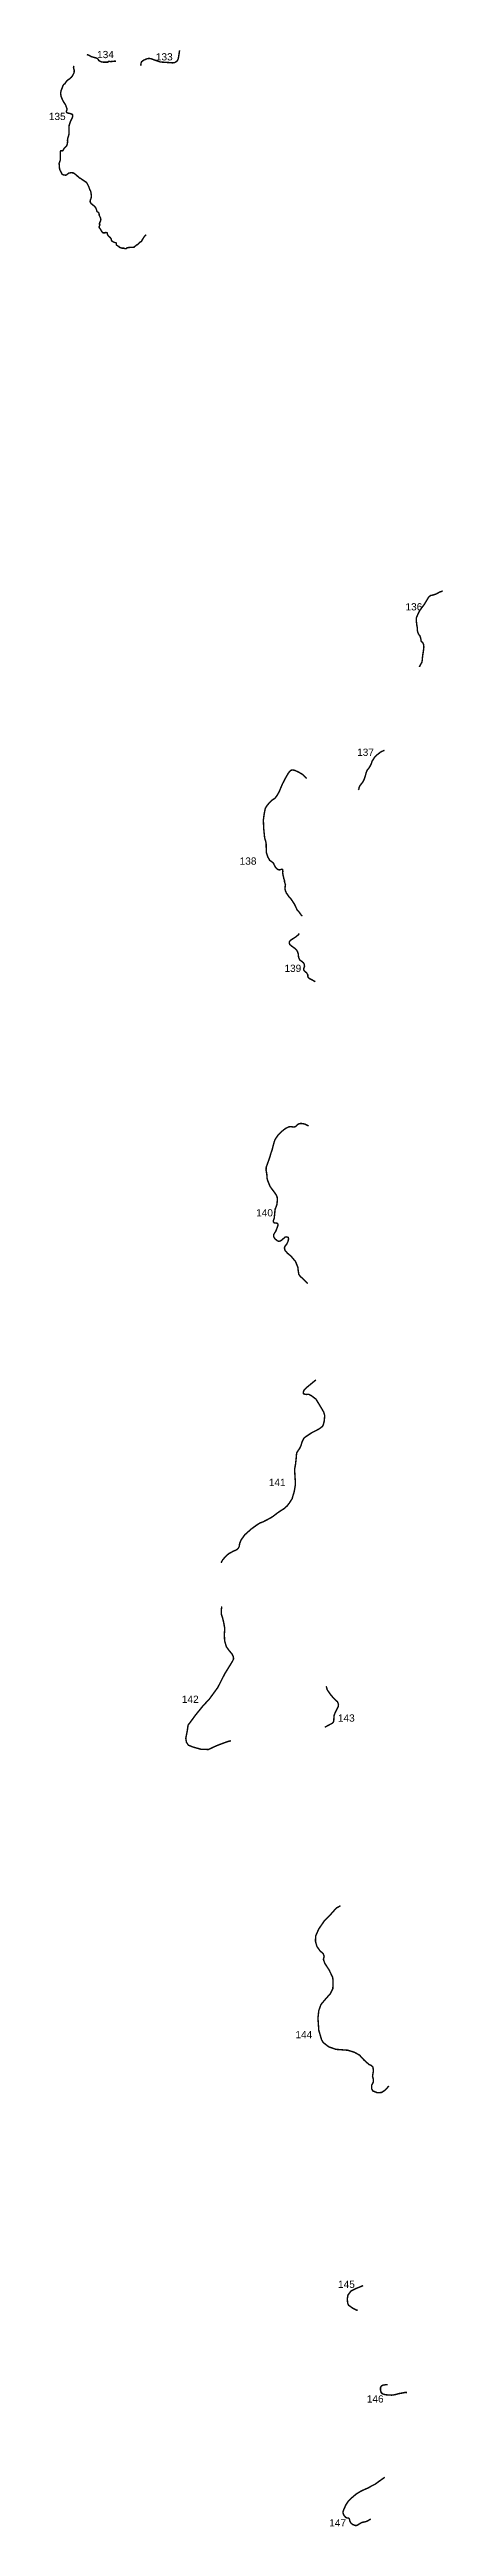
# Model space of a CAD drawing. Header units: metres. Extents: x 258924 to 356197, y 1740805 to 2227803.
# Drawn here: x 315604 to 318331, y 1863034 to 1880197 of the extents above; entities that cross this region are included whole.
import ezdxf

# ---------------------------------------------------------------- set-up
doc = ezdxf.new("R2010")
doc.units = ezdxf.units.M
doc.layers.add('UNPROTECTED', color=10, linetype='Continuous')
doc.styles.get("Standard").update_dxf_attribs({"font": 'arial.ttf'})

msp = doc.modelspace()

# ---------------------------------------------------------------- texts
at = {"char_height": 50, "attachment_point": 1}
for s, insert in [('134', (315933, 1880188)), ('133', (316340, 1880172)), ('135', (315599, 1879759)), ('136', (318068, 1876361)), ('137', (317733, 1875353)), ('138', (316920, 1874599)), ('139', (317230, 1873856)), ('\\pxt1;140', (317034, 1872162)), ('\\pxt1;141', (317122, 1870294)), ('\\pxt1;142', (316520, 1868791)), ('\\pxt1;143', (317600, 1868661)), ('\\pxt1;144', (317306, 1866467)), ('\\pxt1;145', (317601, 1864737)), ('\\pxt1;146', (317800, 1863943)), ('\\pxt1;147', (317540, 1863084))]:
    msp.add_mtext_dynamic_manual_height_columns(s, width=70.18, gutter_width=1, heights=[0], dxfattribs=dict(at, insert=insert))

# ---------------------------------------------------------------- linework, layer by layer
at = {"layer": 'UNPROTECTED', "const_width": 10, "flags": 128}
for points in [[(315773, 1880085), (315771, 1880079), (315770, 1880074), (315771, 1880065), (315774, 1880058), (315775, 1880049), (315774, 1880038), (315771, 1880031), (315760, 1880011), (315754, 1880004), (315746, 1879997), (315732, 1879987), (315726, 1879983), (315716, 1879970), (315711, 1879961), (315703, 1879956), (315697, 1879948), (315694, 1879938), (315684, 1879913), (315681, 1879896), (315683, 1879875), (315694, 1879848), (315704, 1879830), (315710, 1879822), (315716, 1879812), (315720, 1879799), (315724, 1879790), (315725, 1879786), (315725, 1879781), (315723, 1879776), (315721, 1879772), (315720, 1879769), (315720, 1879766), (315721, 1879764), (315725, 1879760), (315730, 1879758), (315736, 1879756), (315747, 1879754), (315758, 1879750), (315761, 1879747), (315764, 1879744), (315764, 1879739), (315763, 1879729), (315760, 1879721), (315754, 1879710), (315749, 1879699), (315740, 1879673), (315739, 1879663), (315738, 1879646), (315738, 1879634), (315739, 1879623), (315739, 1879614), (315737, 1879605), (315734, 1879594), (315730, 1879582), (315728, 1879569), (315729, 1879558), (315728, 1879551), (315726, 1879541), (315724, 1879534), (315721, 1879528), (315716, 1879523), (315710, 1879517), (315705, 1879512), (315702, 1879507), (315696, 1879497), (315693, 1879495), (315689, 1879496), (315688, 1879497), (315684, 1879497), (315681, 1879495), (315679, 1879491), (315678, 1879480), (315678, 1879466), (315679, 1879442), (315678, 1879430), (315675, 1879422), (315672, 1879414), (315670, 1879405), (315672, 1879395), (315672, 1879385), (315673, 1879374), (315676, 1879362), (315681, 1879354), (315684, 1879347), (315688, 1879340), (315691, 1879333), (315695, 1879331), (315704, 1879328), (315714, 1879327), (315722, 1879328), (315729, 1879335), (315737, 1879341), (315752, 1879344), (315766, 1879343), (315776, 1879338), (315784, 1879332), (315810, 1879309), (315824, 1879301), (315835, 1879293), (315850, 1879283), (315858, 1879278), (315864, 1879270), (315876, 1879246), (315880, 1879234), (315884, 1879224), (315889, 1879216), (315892, 1879198), (315893, 1879189), (315893, 1879182), (315893, 1879174), (315891, 1879166), (315890, 1879163), (315888, 1879158), (315886, 1879152), (315885, 1879145), (315886, 1879139), (315892, 1879130), (315901, 1879123), (315914, 1879112), (315920, 1879106), (315926, 1879096), (315929, 1879087), (315930, 1879083), (315932, 1879077), (315934, 1879074), (315939, 1879071), (315945, 1879065), (315947, 1879059), (315948, 1879049), (315952, 1879041), (315956, 1879033), (315959, 1879021), (315957, 1879011), (315956, 1879007), (315953, 1879003), (315952, 1878999), (315952, 1878995), (315949, 1878992), (315949, 1878988), (315951, 1878986), (315953, 1878983), (315952, 1878980), (315950, 1878976), (315947, 1878968), (315948, 1878963), (315954, 1878956), (315961, 1878944), (315968, 1878933), (315974, 1878927), (315981, 1878927), (315987, 1878927), (315993, 1878930), (315998, 1878929), (316002, 1878928), (316004, 1878925), (316005, 1878917), (316007, 1878912), (316010, 1878908), (316015, 1878903), (316019, 1878899), (316025, 1878894), (316030, 1878886), (316033, 1878875), (316035, 1878871), (316041, 1878867), (316050, 1878862), (316057, 1878860), (316062, 1878859), (316065, 1878857), (316066, 1878853), (316067, 1878846), (316068, 1878842), (316073, 1878839), (316079, 1878835), (316084, 1878833), (316085, 1878831), (316087, 1878828), (316090, 1878826), (316097, 1878824), (316101, 1878822), (316108, 1878821), (316112, 1878821), (316115, 1878821), (316118, 1878821), (316124, 1878819), (316127, 1878818), (316131, 1878818), (316135, 1878818), (316138, 1878820), (316142, 1878825), (316146, 1878825), (316156, 1878826), (316175, 1878827), (316188, 1878828), (316191, 1878829), (316194, 1878833), (316197, 1878835), (316203, 1878841), (316210, 1878844), (316216, 1878848), (316222, 1878855), (316228, 1878861), (316231, 1878864), (316238, 1878866), (316242, 1878871), (316247, 1878881), (316256, 1878895), (316262, 1878904), (316269, 1878911), (316273, 1878915)], [(316064, 1880116), (316059, 1880117), (316042, 1880116), (316039, 1880115), (316029, 1880114), (316023, 1880114), (316020, 1880116), (316017, 1880116), (316014, 1880116), (316012, 1880115), (316012, 1880114), (316010, 1880111), (316008, 1880110), (316004, 1880110), (315995, 1880110), (315987, 1880110), (315977, 1880110), (315967, 1880111), (315958, 1880114), (315949, 1880119), (315945, 1880120), (315943, 1880124), (315941, 1880130), (315933, 1880137), (315894, 1880148), (315872, 1880160), (315862, 1880162)], [(316505, 1880192), (316503, 1880184), (316499, 1880157), (316495, 1880134), (316488, 1880119), (316479, 1880112), (316470, 1880107), (316457, 1880105), (316434, 1880107), (316371, 1880111), (316330, 1880125), (316310, 1880133), (316293, 1880136), (316280, 1880134), (316256, 1880124), (316242, 1880114), (316238, 1880105), (316235, 1880085)], [(318326, 1876445), (318325, 1876445), (318304, 1876438), (318281, 1876425), (318263, 1876419), (318242, 1876414), (318229, 1876404), (318216, 1876382), (318197, 1876351), (318167, 1876311), (318159, 1876295), (318148, 1876271), (318144, 1876261), (318143, 1876248), (318144, 1876228), (318147, 1876206), (318150, 1876192), (318150, 1876172), (318153, 1876161), (318158, 1876147), (318168, 1876135), (318172, 1876122), (318175, 1876110), (318176, 1876101), (318179, 1876095), (318187, 1876088), (318191, 1876081), (318194, 1876073), (318195, 1876055), (318192, 1876029), (318187, 1875998), (318185, 1875981), (318184, 1875966), (318181, 1875951), (318172, 1875935), (318165, 1875922), (318165, 1875920)], [(317923, 1875342), (317898, 1875331), (317871, 1875310), (317854, 1875293), (317837, 1875266), (317831, 1875247), (317824, 1875233), (317813, 1875216), (317805, 1875208), (317796, 1875188), (317792, 1875172), (317788, 1875158), (317782, 1875140), (317774, 1875124), (317765, 1875112), (317758, 1875103), (317751, 1875094), (317747, 1875084), (317745, 1875072), (317742, 1875067)], [(317384, 1875146), (317377, 1875153), (317369, 1875161), (317361, 1875170), (317350, 1875178), (317325, 1875192), (317301, 1875203), (317288, 1875205), (317279, 1875204), (317274, 1875203), (317267, 1875196), (317255, 1875180), (317238, 1875150), (317216, 1875108), (317192, 1875051), (317176, 1875024), (317165, 1875010), (317158, 1875005), (317144, 1874996), (317134, 1874987), (317111, 1874961), (317098, 1874940), (317091, 1874908), (317084, 1874857), (317087, 1874795), (317093, 1874735), (317103, 1874701), (317104, 1874667), (317104, 1874635), (317115, 1874603), (317128, 1874579), (317140, 1874571), (317153, 1874561), (317162, 1874542), (317170, 1874528), (317178, 1874520), (317185, 1874516), (317192, 1874513), (317200, 1874514), (317209, 1874517), (317212, 1874518), (317216, 1874517), (317218, 1874515), (317218, 1874511), (317219, 1874505), (317218, 1874491), (317221, 1874475), (317226, 1874452), (317230, 1874442), (317231, 1874429), (317235, 1874416), (317237, 1874409), (317235, 1874397), (317234, 1874382), (317236, 1874370), (317244, 1874352), (317250, 1874344), (317261, 1874327), (317273, 1874315), (317284, 1874299), (317297, 1874279), (317308, 1874257), (317318, 1874236), (317330, 1874223), (317345, 1874202), (317352, 1874194), (317353, 1874192)], [(317333, 1874072), (317326, 1874063), (317309, 1874049), (317272, 1874025), (317265, 1874016), (317264, 1874005), (317267, 1873996), (317280, 1873985), (317297, 1873973), (317313, 1873959), (317320, 1873948), (317325, 1873934), (317328, 1873908), (317335, 1873890), (317351, 1873878), (317361, 1873870), (317367, 1873860), (317369, 1873845), (317364, 1873830), (317363, 1873823), (317367, 1873814), (317384, 1873799), (317392, 1873785), (317392, 1873776), (317394, 1873768), (317402, 1873761), (317423, 1873750), (317442, 1873739), (317444, 1873738)], [(317398, 1872739), (317391, 1872742), (317370, 1872752), (317356, 1872755), (317341, 1872756), (317330, 1872753), (317319, 1872747), (317311, 1872738), (317306, 1872734), (317299, 1872732), (317287, 1872732), (317272, 1872734), (317260, 1872732), (317241, 1872723), (317228, 1872714), (317212, 1872701), (317188, 1872678), (317176, 1872661), (317165, 1872644), (317158, 1872624), (317145, 1872574), (317136, 1872548), (317132, 1872533), (317125, 1872511), (317113, 1872478), (317104, 1872453), (317103, 1872432), (317108, 1872405), (317110, 1872375), (317113, 1872363), (317127, 1872328), (317131, 1872319), (317149, 1872294), (317165, 1872273), (317175, 1872257), (317180, 1872243), (317181, 1872223), (317178, 1872195), (317173, 1872179), (317166, 1872163), (317164, 1872147), (317161, 1872115), (317159, 1872097), (317154, 1872085), (317153, 1872076), (317158, 1872068), (317167, 1872066), (317178, 1872065), (317184, 1872060), (317186, 1872052), (317182, 1872040), (317171, 1872011), (317161, 1871995), (317155, 1871984), (317155, 1871972), (317165, 1871956), (317181, 1871943), (317192, 1871939), (317205, 1871943), (317224, 1871959), (317235, 1871969), (317246, 1871970), (317256, 1871966), (317259, 1871956), (317255, 1871939), (317246, 1871920), (317234, 1871905), (317230, 1871894), (317234, 1871876), (317252, 1871856), (317275, 1871837), (317307, 1871799), (317323, 1871759), (317326, 1871731), (317330, 1871710), (317340, 1871696), (317361, 1871677), (317381, 1871656), (317392, 1871647)], [(317448, 1870979), (317386, 1870928), (317366, 1870908), (317362, 1870898), (317360, 1870888), (317365, 1870881), (317381, 1870878), (317399, 1870879), (317417, 1870869), (317448, 1870846), (317475, 1870802), (317502, 1870756), (317509, 1870731), (317507, 1870711), (317505, 1870692), (317500, 1870671), (317494, 1870658), (317486, 1870651), (317474, 1870642), (317453, 1870630), (317423, 1870615), (317404, 1870603), (317369, 1870579), (317362, 1870570), (317354, 1870554), (317350, 1870542), (317345, 1870525), (317337, 1870507), (317324, 1870488), (317316, 1870475), (317313, 1870459), (317311, 1870431), (317307, 1870396), (317301, 1870362), (317301, 1870346), (317303, 1870313), (317304, 1870297), (317306, 1870267), (317305, 1870247), (317299, 1870211), (317295, 1870194), (317290, 1870180), (317284, 1870157), (317265, 1870127), (317249, 1870106), (317228, 1870087), (317210, 1870076), (317179, 1870055), (317151, 1870033), (317133, 1870022), (317116, 1870013), (317084, 1869996), (317062, 1869988), (317041, 1869975), (317002, 1869947), (316956, 1869906), (316930, 1869870), (316920, 1869845), (316917, 1869825), (316910, 1869811), (316896, 1869800), (316876, 1869792), (316845, 1869775), (316824, 1869757), (316802, 1869731), (316793, 1869714), (316792, 1869711)], [(316796, 1869409), (316794, 1869391), (316793, 1869372), (316794, 1869354), (316801, 1869333), (316810, 1869296), (316817, 1869256), (316814, 1869214), (316816, 1869171), (316828, 1869130), (316849, 1869101), (316866, 1869081), (316876, 1869062), (316878, 1869045), (316870, 1869029), (316850, 1868996), (316816, 1868941), (316769, 1868848), (316710, 1868767), (316667, 1868721), (316615, 1868657), (316574, 1868601), (316563, 1868587), (316557, 1868545), (316547, 1868495), (316552, 1868468), (316565, 1868448), (316597, 1868435), (316654, 1868419), (316704, 1868418), (316760, 1868444), (316807, 1868462), (316844, 1868475), (316860, 1868478)], [(317510, 1868572), (317515, 1868575), (317548, 1868593), (317562, 1868600), (317569, 1868607), (317572, 1868623), (317573, 1868651), (317581, 1868673), (317591, 1868693), (317602, 1868714), (317604, 1868732), (317597, 1868749), (317582, 1868762), (317569, 1868775), (317546, 1868803), (317526, 1868832), (317521, 1868851), (317519, 1868856)], [(317618, 1867335), (317589, 1867319), (317550, 1867275), (317506, 1867230), (317467, 1867173), (317446, 1867125), (317445, 1867088), (317455, 1867053), (317476, 1867023), (317498, 1867004), (317505, 1866986), (317500, 1866963), (317510, 1866935), (317539, 1866891), (317564, 1866839), (317567, 1866811), (317565, 1866760), (317547, 1866725), (317516, 1866690), (317483, 1866651), (317468, 1866609), (317462, 1866557), (317468, 1866472), (317487, 1866407), (317498, 1866388), (317536, 1866358), (317587, 1866340), (317669, 1866334), (317714, 1866320), (317750, 1866300), (317782, 1866265), (317816, 1866235), (317830, 1866229), (317843, 1866217), (317846, 1866191), (317840, 1866155), (317845, 1866135), (317845, 1866113), (317834, 1866092), (317834, 1866066), (317842, 1866052), (317872, 1866040), (317902, 1866041), (317925, 1866056), (317943, 1866075), (317953, 1866087)], [(317775, 1864703), (317723, 1864682), (317691, 1864666), (317670, 1864638), (317665, 1864611), (317668, 1864581), (317674, 1864567), (317705, 1864545), (317729, 1864533), (317738, 1864532)], [(317945, 1864017), (317930, 1864016), (317912, 1864013), (317901, 1864007), (317895, 1863995), (317895, 1863980), (317899, 1863963), (317909, 1863953), (317928, 1863947), (317951, 1863945), (317972, 1863944), (317995, 1863947), (318024, 1863955), (318042, 1863958), (318067, 1863963), (318078, 1863962)], [(317924, 1863375), (317921, 1863372), (317901, 1863358), (317881, 1863344), (317858, 1863327), (317830, 1863313), (317810, 1863301), (317786, 1863291), (317761, 1863279), (317750, 1863273), (317729, 1863260), (317714, 1863248), (317683, 1863221), (317670, 1863206), (317654, 1863182), (317649, 1863169), (317640, 1863150), (317636, 1863137), (317636, 1863128), (317639, 1863118), (317645, 1863107), (317654, 1863097), (317662, 1863093), (317672, 1863093), (317678, 1863088), (317681, 1863081), (317683, 1863072), (317687, 1863063), (317692, 1863056), (317702, 1863048), (317712, 1863044), (317720, 1863041), (317728, 1863041), (317737, 1863044), (317749, 1863052), (317761, 1863059), (317770, 1863063), (317783, 1863065), (317798, 1863069), (317805, 1863072), (317818, 1863080), (317828, 1863086)]]:
    msp.add_lwpolyline(points, dxfattribs=at)

msp.set_redraw_order([(e.dxf.handle, doc.entitydb.next_handle()) for e in msp.query("TEXT MTEXT ATTDEF DIMENSION ARC_DIMENSION")])  # texts and dimensions are drawn at this point

doc.saveas('drawing.dxf')
